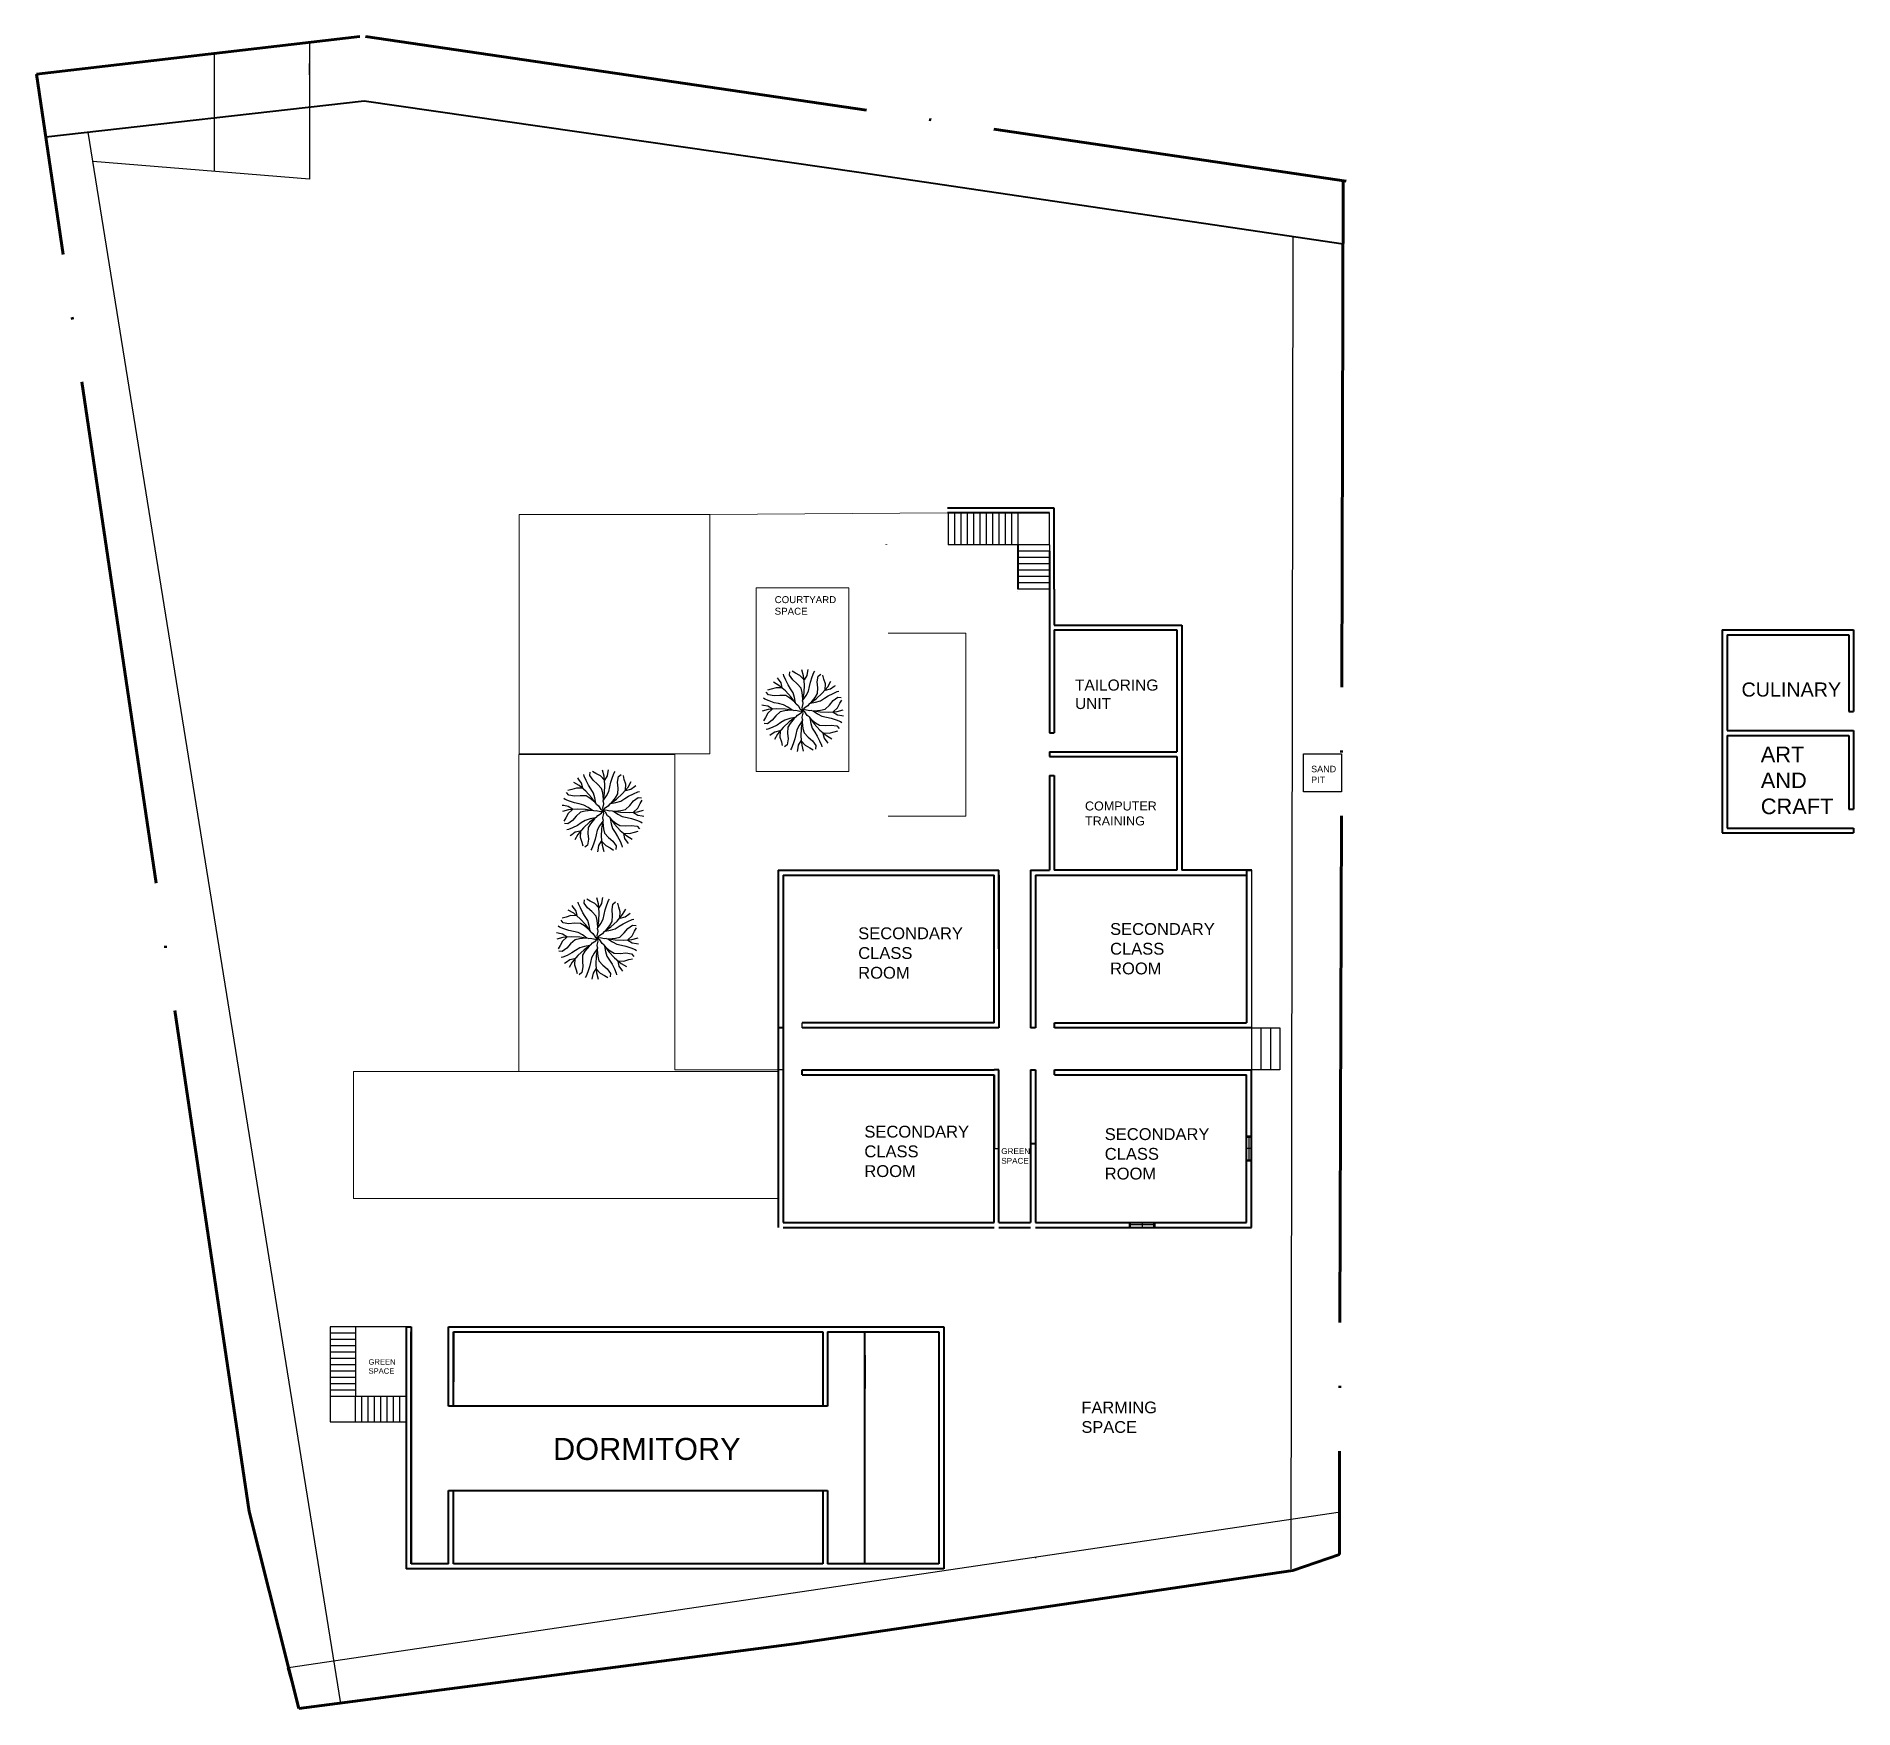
# Model space of a CAD drawing. Header units: metres. Extents: x -353 to 1688, y -477 to 135.
# Drawn here: x 744.8 to 830.9, y 21.4 to 100.6 of the extents above; entities that cross this region are included whole.
import ezdxf

# ---------------------------------------------------------------- set-up
doc = ezdxf.new("R2010")
doc.units = ezdxf.units.M
doc.header["$MEASUREMENT"] = 0
doc.linetypes.add('ACAD_ISO04W100', pattern=[30, 24, -3, 0, -3])
for name, color, linetype, lineweight in [('ELEVATION', 160, 'Continuous', 20), ('SITE BOUNDARY', 6, 'ACAD_ISO04W100', 60), ('WALL', 2, 'Continuous', 40)]:
    doc.layers.add(name, color=color, linetype=linetype, lineweight=lineweight)
doc.layers.add('STAIR', color=231, linetype='Continuous', plot=False)
doc.layers.add('TEXT', color=141, linetype='Continuous', plot=False)
doc.layers.add('WINDOW', color=10, linetype='Continuous')
doc.styles.get("Standard").update_dxf_attribs({"font": 'arial.ttf'})

msp = doc.modelspace()

# ---------------------------------------------------------------- texts
at = {"layer": 'TEXT', "attachment_point": 1}
for s, width, gutter_width, insert, char_height in [('COURTYARD SPACE', 0.2376075, 1.64801, (779.8108, 74.08346), 0.3296019), ('TAILORING UNIT', 0.2742055, 2.62079, (794.04192, 70.13349), 0.5241584), ('CULINARY', 0.2539478, 3.34098, (825.61627, 69.99373), 0.668196), ('ART AND CRAFT', 0.3544712, 3.69158, (826.53034, 66.9562), 0.7383169), ('SAND PIT', 0.0374593, 1.5309, (805.22577, 66.04747), 0.30618), ('COMPUTER TRAINING', 0.0507446, 2.12709, (794.5136, 64.35569), 0.4254175), ('SECONDARY CLASS ROOM', 0.2488736, 2.80325, (795.70238, 58.59453), 0.5606504), ('SECONDARY CLASS ROOM', 0.2488736, 2.80325, (783.76919, 58.39044), 0.5606504), ('SECONDARY CLASS ROOM', 0.2488736, 2.80325, (784.06081, 48.9931), 0.5606504), ('SECONDARY CLASS ROOM', 0.2488736, 2.80325, (795.44936, 48.87555), 0.5606504), ('GREEN SPACE', 0.1200778, 1.37896, (790.54667, 47.92874), 0.275792), ('GREEN SPACE', 0.386157, 1.2902, (760.56972, 37.93226), 0.258039), ('FARMING SPACE', 0.0644033, 2.7769, (794.34522, 35.92379), 0.5553807), ('DORMITORY', 0.506128, 5.20671, (769.3104, 34.20009), 1.041343)]:
    msp.add_mtext_dynamic_manual_height_columns(s, width=width, gutter_width=gutter_width, heights=[0], dxfattribs=dict(at, insert=insert, char_height=char_height))

# ---------------------------------------------------------------- blocks, each defined once
blk = doc.blocks.new('BRANCHZ', base_point=(0.5, 0.5))
for p, q in [((0.533, 0.508), (0.5, 0.5)), ((0.584, 0.496), (0.533, 0.508)), ((0.613, 0.5), (0.584, 0.496)), ((0.613, 0.5), (0.717, 0.483)), ((0.629, 0.496), (0.684, 0.458)), ((0.642, 0.496), (0.721, 0.504)), ((0.684, 0.458), (0.738, 0.429)), ((0.717, 0.483), (0.821, 0.479)), ((0.721, 0.504), (0.776, 0.517)), ((0.776, 0.517), (0.83, 0.567)), ((0.821, 0.479), (0.926, 0.488)), ((0.83, 0.567), (0.876, 0.621)), ((0.876, 0.621), (0.934, 0.663)), ((0.876, 0.483), (0.93, 0.533)), ((0.876, 0.479), (0.93, 0.446)), ((0.926, 0.488), (1.001, 0.508)), ((0.93, 0.533), (0.959, 0.588)), ((0.934, 0.663), (0.976, 0.659)), ((0.959, 0.588), (0.984, 0.629)), ((0.738, 0.429), (0.796, 0.416)), ((0.796, 0.416), (0.851, 0.404)), ((0.851, 0.404), (0.913, 0.383)), ((0.913, 0.383), (0.967, 0.362)), ((0.93, 0.446), (0.984, 0.437)), ((0.967, 0.362), (0.984, 0.35)), ((0.984, 0.437), (1.005, 0.433))]:
    blk.add_line(p, q)
blk = doc.blocks.new('TREE-16')
at = {"xscale": 120, "yscale": 120, "zscale": 120}
for rotation in [134.9999999999999, 90, 44.99999999999985, 180, 224.9999999999999, 270, 314.9999999999998]:
    blk.add_blockref('BRANCHZ', (0, 0), dxfattribs=dict(at, rotation=rotation))
blk.add_blockref('BRANCHZ', (0, 0), dxfattribs=at)

# ---------------------------------------------------------------- linework, layer by layer
for p, q in [((759.2563, 21.62011), (747.28467, 96.06819)), ((757.7672, 93.83272), (747.50825, 94.67777)), ((804.28809, 28.00584), (804.37027, 91.12538)), ((788.0287, 78.02554), (788.0287, 76.51176)), ((788.9287, 78.02554), (788.9287, 76.51176)), ((791.3287, 78.02554), (791.3287, 76.51176)), ((791.3287, 76.51176), (788.0287, 76.51176)), ((779.97948, 61.09911), (785.3687, 61.09911)), ((780.20948, 61.09911), (785.3687, 61.09911)), ((790.20948, 61.09911), (790.43948, 61.09911)), ((779.97948, 53.86911), (779.97948, 53.63911)), ((779.97948, 53.63911), (780.20948, 53.63911)), ((781.10948, 53.86911), (790.20948, 53.86911)), ((781.10948, 53.63911), (790.43948, 53.63911)), ((803.74948, 53.63911), (803.74948, 51.63911)), ((779.97948, 51.86911), (779.97948, 51.63911)), ((780.20948, 51.40911), (780.20954, 51.40911)), ((792.16948, 51.63799), (792.16948, 44.40911)), ((780.20948, 44.17911), (784.20948, 44.17911)), ((806.61721, 30.67973), (756.78134, 23.31464)), ((806.56323, 28.68046), (806.61721, 30.67973)), ((792.16948, 28.54455), (792.16948, 28.51055)), ((806.56323, 28.68046), (804.68044, 28.00584)), ((757.27141, 21.37468), (756.7236, 23.29819)), ((757.27141, 21.37468), (759.2563, 21.62011))]:
    msp.add_line(p, q)
at = {"layer": 'Defpoints'}
for p, q in [((757.7672, 100.32642), (757.7672, 93.83272)), ((753.2672, 94.20339), (753.2672, 99.79798)), ((757.7672, 98.79111), (757.7672, 99.31955)), ((793.07986, 74.41176), (793.0587, 74.41176)), ((804.86613, 66.61419), (806.66613, 66.61419)), ((804.86613, 64.81419), (804.86613, 66.61419)), ((806.66613, 66.61419), (806.66613, 64.81419)), ((806.66613, 64.81419), (804.86613, 64.81419)), ((780.20948, 53.86911), (780.20948, 53.63911)), ((781.10948, 53.63911), (781.10948, 53.86911)), ((780.20954, 51.6384), (779.97948, 51.6384)), ((792.1694, 51.63782), (791.93948, 51.63799)), ((762.35891, 39.46041), (759.95891, 39.46041))]:
    msp.add_line(p, q, dxfattribs=at)
at = {"layer": 'ELEVATION'}
for p, q in [((776.73792, 77.96031), (788.00682, 78.02554)), ((767.69242, 66.57878), (775.08751, 66.57878)), ((767.69242, 51.55925), (767.69242, 66.57878)), ((775.08751, 66.57878), (775.08751, 51.6384)), ((775.08751, 51.55925), (767.69242, 51.55925)), ((779.97948, 51.6384), (775.08751, 51.6384))]:
    msp.add_line(p, q, dxfattribs=at)
for points in [[(776.73792, 66.60966), (767.71063, 66.60966), (767.71063, 77.96031), (776.73792, 77.96031)], [(778.93123, 74.48331), (783.33123, 74.48331), (783.33123, 65.78331), (778.93123, 65.78331)], [(779.97948, 45.54563), (759.85751, 45.54563), (759.85751, 51.55925), (779.97948, 51.55925)]]:
    msp.add_lwpolyline(points, close=True, dxfattribs=at)
msp.add_lwpolyline([(785.19345, 72.32555), (788.86482, 72.32555), (788.86482, 63.66735), (785.19345, 63.66735)], dxfattribs=at)
at = {"layer": 'SITE BOUNDARY'}
for p, q in [((744.83268, 98.8075), (760.15744, 100.60711)), ((760.41991, 100.60324), (806.88967, 93.75298)), ((754.91211, 30.71403), (744.83268, 98.8075)), ((806.74668, 93.77406), (806.56323, 28.68046)), ((757.27141, 21.37468), (754.91211, 30.71403)), ((806.56323, 28.68046), (804.35248, 27.91442)), ((804.35248, 27.91442), (780.86042, 24.45938)), ((780.86042, 24.45938), (757.27141, 21.37468))]:
    msp.add_line(p, q, dxfattribs=at)
at = {"layer": 'STAIR'}
for p, q in [((788.0287, 78.02554), (788.0287, 76.51176)), ((788.3287, 78.02554), (788.3287, 76.51176)), ((788.6287, 78.02554), (788.6287, 76.51176)), ((788.9287, 78.02554), (788.9287, 76.51176)), ((789.2287, 78.02554), (789.2287, 76.51176)), ((789.5287, 78.02554), (789.5287, 76.51176)), ((789.8287, 78.02554), (789.8287, 76.51176)), ((790.1287, 78.02554), (790.1287, 76.51176)), ((790.4287, 78.02554), (790.4287, 76.51176)), ((790.7287, 78.02554), (790.7287, 76.51176)), ((791.0287, 78.02554), (791.0287, 76.51176)), ((791.3287, 78.02554), (791.3287, 76.51176)), ((792.82464, 76.51592), (792.82464, 78.02534)), ((792.8287, 76.51176), (791.3287, 76.51176)), ((792.8287, 76.21176), (791.3287, 76.21176)), ((792.8287, 75.91176), (791.3287, 75.91176)), ((792.8287, 76.51176), (792.8287, 75.91176)), ((792.8287, 75.61176), (791.3287, 75.61176)), ((792.8287, 75.31176), (791.3287, 75.31176)), ((792.8287, 75.01176), (791.3287, 75.01176)), ((792.8287, 74.71176), (791.3287, 74.71176)), ((792.8287, 74.41176), (791.3287, 74.41176)), ((802.39845, 61.09911), (802.39976, 51.63911)), ((802.39948, 53.63911), (803.74948, 53.63911)), ((802.84948, 53.63911), (802.84948, 51.63911)), ((803.29948, 53.63911), (803.29948, 51.63911)), ((803.74948, 53.63911), (803.74948, 51.63911)), ((803.74948, 51.63911), (802.39948, 51.63911)), ((759.95891, 39.46041), (758.75891, 39.46041)), ((758.75891, 39.46041), (758.75891, 36.16041)), ((759.95891, 39.16041), (758.75891, 39.16041)), ((759.95891, 38.86041), (758.75891, 38.86041)), ((759.95891, 39.46041), (759.95891, 36.16041)), ((759.95891, 38.56041), (758.75891, 38.56041)), ((759.95891, 38.26041), (758.75891, 38.26041)), ((759.95891, 37.96041), (758.75891, 37.96041)), ((759.95891, 37.66041), (758.75891, 37.66041)), ((759.95891, 37.36041), (758.75891, 37.36041)), ((759.95891, 37.06041), (758.75891, 37.06041)), ((759.95891, 36.76041), (758.75891, 36.76041)), ((759.95891, 36.46041), (758.75891, 36.46041)), ((762.35891, 36.16041), (758.75891, 36.16041)), ((758.75891, 36.16041), (758.75891, 34.96041)), ((759.95891, 34.96041), (759.95891, 36.16041)), ((760.25891, 34.96041), (760.25891, 36.16041)), ((760.55891, 34.96041), (760.55891, 36.16041)), ((760.85891, 34.96041), (760.85891, 36.16041)), ((761.15891, 34.96041), (761.15891, 36.16041)), ((761.45891, 34.96041), (761.45891, 36.16041)), ((761.45891, 34.96041), (761.45891, 36.16041)), ((761.75891, 34.96041), (761.75891, 36.16041)), ((762.05891, 34.96041), (762.05891, 36.16041)), ((758.75891, 34.96041), (762.35891, 34.96041))]:
    msp.add_line(p, q, dxfattribs=at)
at = {"layer": 'WALL'}
for p, q in [((744.83268, 98.8075), (745.27849, 95.84081)), ((745.27849, 95.84081), (760.36734, 97.55098)), ((760.36734, 97.55098), (783.79455, 94.17811)), ((783.65479, 97.17811), (783.65479, 97.17811)), ((783.65479, 94.19823), (783.65479, 94.17811)), ((783.79455, 94.17811), (806.73823, 90.77406)), ((806.74668, 93.77406), (806.74668, 90.77406)), ((793.05948, 78.25554), (788.00682, 78.25554)), ((792.82531, 78.02554), (788.00682, 78.02554)), ((793.05948, 74.4099), (793.05948, 78.25554)), ((785.10123, 76.53176), (785.10123, 76.51176)), ((791.3287, 76.51176), (791.3287, 74.41176)), ((792.8287, 76.21176), (792.8287, 74.41176)), ((791.32965, 74.882), (791.32965, 74.41176)), ((792.8287, 74.41176), (792.8287, 67.61331)), ((793.0587, 74.41176), (793.0587, 72.71331)), ((793.0587, 72.71331), (799.09828, 72.71331)), ((793.0587, 72.48331), (793.0587, 67.61331)), ((793.0587, 72.48331), (798.86823, 72.48331)), ((798.86823, 72.48331), (798.86709, 66.71331)), ((799.09828, 72.71331), (799.09598, 61.09977)), ((824.70125, 72.48331), (830.92967, 72.48331)), ((824.70125, 72.48331), (824.70125, 62.86911)), ((830.92967, 72.48331), (830.92967, 68.61331)), ((824.93125, 72.25331), (830.69967, 72.25331)), ((824.93125, 72.25331), (824.93125, 67.71331)), ((830.69967, 72.25331), (830.69967, 68.61331)), ((830.69967, 68.61331), (830.92967, 68.61331)), ((792.8287, 67.61331), (793.0587, 67.61331)), ((798.86727, 67.61331), (798.86823, 67.61331)), ((804.33949, 67.48331), (804.346, 67.48331)), ((824.93125, 67.71331), (830.92967, 67.71331)), ((824.93125, 67.48331), (830.69967, 67.48331)), ((824.93125, 67.48331), (824.93125, 63.09911)), ((830.69967, 67.48331), (830.69967, 63.99911)), ((830.92967, 67.71331), (830.92967, 63.99911)), ((792.8287, 66.71331), (792.8287, 66.48331)), ((792.8287, 66.71331), (798.86823, 66.71331)), ((792.8287, 66.48331), (798.86823, 66.48331)), ((798.86705, 66.48331), (798.86598, 61.09981)), ((792.8287, 65.58331), (792.8287, 63.09911)), ((792.8287, 65.58331), (793.0587, 65.58331)), ((793.0587, 65.58331), (793.0587, 63.09911)), ((798.86687, 65.58331), (798.86823, 65.58331)), ((830.69967, 63.99911), (830.92967, 63.99911)), ((792.8287, 63.09911), (792.8287, 61.09911)), ((793.0587, 63.09911), (793.0587, 61.09911)), ((824.70125, 62.86911), (830.92967, 62.86911)), ((824.93125, 63.09911), (830.92967, 63.09911)), ((830.92967, 63.09911), (830.92967, 62.86911)), ((779.97948, 61.09911), (779.97948, 51.6384)), ((779.97948, 61.09911), (790.43948, 61.09911)), ((780.20948, 60.86911), (790.20948, 60.86911)), ((780.20948, 60.86911), (780.20948, 51.6384)), ((790.20948, 53.86911), (790.20948, 60.86911)), ((790.43948, 57.36911), (790.43948, 61.09911)), ((790.43948, 60.86911), (790.43948, 53.86911)), ((791.93948, 61.09911), (792.16948, 61.09911)), ((791.93948, 61.09911), (791.93948, 53.63911)), ((791.93948, 61.09911), (792.8287, 61.09911)), ((792.16948, 61.09911), (792.8287, 61.09911)), ((792.16948, 60.86911), (792.16948, 53.63911)), ((792.16948, 60.86911), (802.16948, 60.86911)), ((798.86598, 61.09981), (793.0587, 61.10096)), ((802.41609, 61.09911), (799.09598, 61.09977)), ((802.16948, 61.09911), (802.41609, 61.09911)), ((802.16948, 61.09911), (802.16948, 53.86911)), ((780.20948, 53.63911), (779.97948, 53.63911)), ((790.20948, 53.86911), (781.10948, 53.86911)), ((790.43948, 53.63911), (781.10948, 53.63911)), ((790.43948, 53.86911), (790.43948, 53.63911)), ((792.16948, 53.63911), (791.93948, 53.63911)), ((792.1694, 53.86902), (792.1694, 53.63902)), ((793.0694, 53.86902), (802.16948, 53.86911)), ((793.0694, 53.63902), (793.0694, 53.86902)), ((802.39948, 53.63911), (793.0694, 53.63911)), ((779.97948, 51.63911), (779.97948, 44.17911)), ((780.20948, 51.40911), (780.20948, 44.40911)), ((780.20954, 51.6384), (780.20954, 51.4084)), ((781.10954, 51.63911), (790.20948, 51.63911)), ((781.10954, 51.4084), (781.10954, 51.6384)), ((781.10954, 51.40911), (790.20948, 51.40911)), ((790.43948, 51.63911), (790.20948, 51.63911)), ((790.20948, 44.40911), (790.20948, 51.40911)), ((790.20948, 51.40911), (790.20948, 47.92184)), ((790.43948, 44.40911), (790.43948, 51.63911)), ((791.93632, 51.63703), (792.16632, 51.63703)), ((791.93632, 51.63703), (791.93632, 48.13703)), ((791.93948, 51.63799), (791.93948, 44.40911)), ((792.16632, 51.63703), (792.16632, 48.13703)), ((792.1694, 51.63782), (792.1694, 51.40782)), ((792.1694, 51.40782), (792.16948, 51.40782)), ((792.16948, 51.40911), (792.16948, 44.40911)), ((793.0694, 51.63782), (802.39948, 51.63911)), ((793.0694, 51.40782), (793.0694, 51.63782)), ((793.0694, 51.40911), (802.16948, 51.40911)), ((802.16948, 44.40911), (802.16948, 51.40911)), ((802.39948, 44.17911), (802.39948, 51.63911)), ((792.16632, 48.13703), (791.93632, 48.13703)), ((780.20948, 44.40911), (790.20948, 44.40911)), ((780.20948, 44.17911), (790.20948, 44.17911)), ((790.43948, 44.40911), (791.93948, 44.40911)), ((790.43948, 44.17911), (791.93948, 44.17911)), ((792.16948, 44.40911), (802.16948, 44.40911)), ((792.16948, 44.17911), (802.39948, 44.17911)), ((804.30494, 40.94911), (804.30524, 40.94911)), ((762.35891, 39.46041), (762.58891, 39.46041)), ((762.35891, 39.46041), (762.35891, 28.00041)), ((762.58891, 39.46041), (762.58891, 28.23041)), ((762.58891, 28.23041), (762.58891, 39.23041)), ((764.35891, 39.46041), (787.81891, 39.46041)), ((764.35891, 35.70589), (764.35891, 39.46041)), ((764.58891, 39.23041), (764.58891, 36.86017)), ((764.58891, 35.70589), (764.58891, 39.23041)), ((764.58891, 39.23041), (782.08891, 39.23041)), ((775.08891, 39.23041), (775.08891, 39.23041)), ((775.08891, 39.23041), (775.08891, 39.23041)), ((775.08891, 39.23041), (775.08891, 39.23041)), ((775.08891, 39.23041), (775.08891, 39.23041)), ((782.08891, 39.46041), (784.08891, 39.46041)), ((782.08891, 39.23041), (782.08891, 35.70589)), ((782.31891, 39.23041), (787.58891, 39.23041)), ((782.31891, 39.23041), (782.31891, 35.70589)), ((784.08891, 28.23041), (784.08891, 39.23041)), ((787.58891, 39.23041), (787.58891, 28.23041)), ((787.81891, 39.46041), (787.81891, 28.00041)), ((784.08891, 38.12062), (784.08891, 36.54506)), ((782.31891, 35.70589), (764.35891, 35.70589)), ((764.58891, 35.70589), (764.58891, 35.70589)), ((764.35891, 28.23041), (764.35891, 31.70589)), ((764.35891, 31.70589), (782.31891, 31.70589)), ((764.58891, 28.23041), (764.58891, 31.70589)), ((782.08891, 31.70589), (782.08891, 28.23041)), ((782.31891, 31.70589), (782.31891, 28.23041)), ((787.81891, 28.00041), (762.35891, 28.00041)), ((764.35891, 28.23041), (762.58891, 28.23041)), ((782.08891, 28.23041), (764.58891, 28.23041)), ((787.58891, 28.23041), (782.31891, 28.23041))]:
    msp.add_line(p, q, dxfattribs=at)
at = {"layer": 'WINDOW'}
for p, q in [((791.3287, 74.882), (791.32965, 74.882)), ((791.3287, 74.832), (791.32965, 74.832)), ((791.32965, 74.282), (791.3287, 74.282)), ((802.16948, 47.30911), (802.16948, 48.50911)), ((802.16948, 48.50911), (802.39948, 48.50911)), ((802.16948, 48.45911), (802.39948, 48.45911)), ((802.28448, 47.35911), (802.28448, 48.45911)), ((802.39948, 48.50911), (802.39948, 47.30911)), ((790.20948, 47.90911), (790.43948, 47.90911)), ((802.39948, 47.90911), (802.16948, 47.90911)), ((802.39948, 47.35911), (802.16948, 47.35911)), ((802.39948, 47.30911), (802.39948, 47.90911)), ((802.39948, 47.30911), (802.16948, 47.30911)), ((796.61682, 44.178), (796.61682, 44.408)), ((796.61682, 44.408), (797.81682, 44.408)), ((797.81682, 44.178), (796.61682, 44.178)), ((796.66682, 44.178), (796.66682, 44.408)), ((797.76682, 44.293), (796.66682, 44.293)), ((797.81682, 44.408), (797.21682, 44.408)), ((797.21682, 44.408), (797.21682, 44.178)), ((797.76682, 44.408), (797.76682, 44.178)), ((797.81682, 44.408), (797.81682, 44.178))]:
    msp.add_line(p, q, dxfattribs=at)

# ---------------------------------------------------------------- block references
at = {"color": 0, "xscale": 0.0320120484411144, "yscale": 0.0320120484411144, "zscale": 0.0320120484411144}
for p in [(781.13682, 68.66811), (771.67998, 63.91538), (771.41423, 57.86956)]:
    msp.add_blockref('TREE-16', p, dxfattribs=at)

msp.set_redraw_order([(e.dxf.handle, doc.entitydb.next_handle()) for e in msp.query("TEXT MTEXT ATTDEF DIMENSION ARC_DIMENSION")])  # texts and dimensions are drawn at this point

doc.saveas('drawing.dxf')
